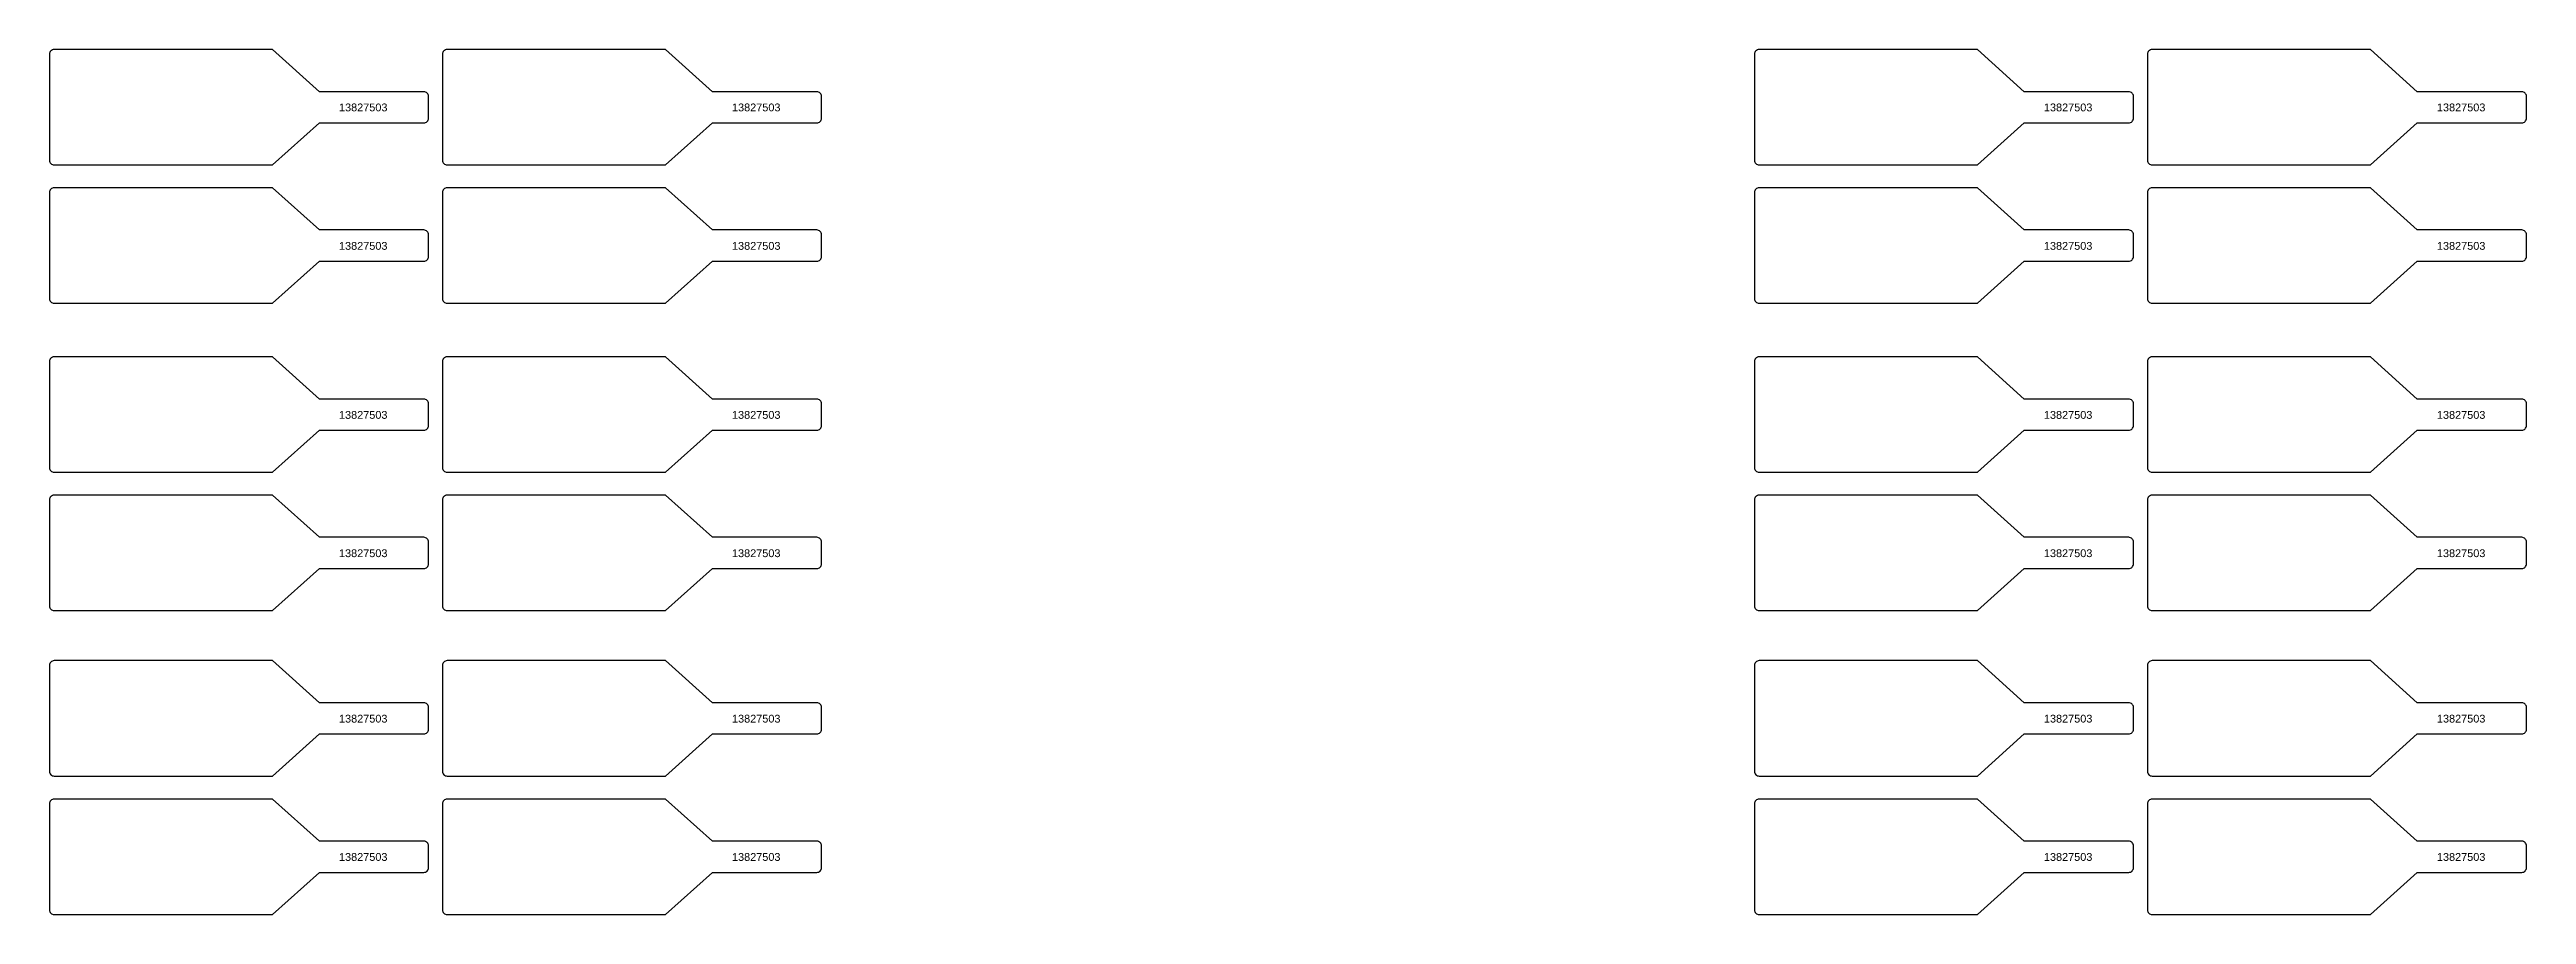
# Model space of a CAD drawing. Header units: millimetres. Extents: x 1349 to 5846, y -1703 to 1001.
# Drawn here: x 1599 to 3187, y -1703 to -1148 of the extents above; entities that cross this region are included whole.
import ezdxf

# ---------------------------------------------------------------- set-up
doc = ezdxf.new("R2010")
doc.units = ezdxf.units.MM
doc.layers.add('Des.', color=7, linetype='Continuous')
doc.layers.add('Texto', color=3, linetype='Continuous')
doc.styles.get("Standard").update_dxf_attribs({"font": 'arial.ttf'})

msp = doc.modelspace()

# ---------------------------------------------------------------- texts
at = {"layer": 'Texto', "char_height": 5, "attachment_point": 1}
for insert in [(1784.3, -1182.8), (2036.3, -1182.8), (2877.5, -1182.8), (3129.5, -1182.8), (1784.3, -1271.6), (2036.3, -1271.6), (2877.5, -1271.6), (3129.5, -1271.6), (1784.3, -1380), (2036.3, -1380), (2877.5, -1380), (3129.5, -1380), (1784.3, -1468.7), (2036.3, -1468.7), (2877.5, -1468.7), (3129.5, -1468.7), (1784.3, -1574.8), (2036.3, -1574.8), (2877.5, -1574.8), (3129.5, -1574.8), (1784.3, -1663.5), (2036.3, -1663.5), (2877.5, -1663.5), (3129.5, -1663.5)]:
    msp.add_mtext_dynamic_manual_height_columns('13827503', width=114.282, gutter_width=12.5, heights=[0], dxfattribs=dict(at, insert=insert))

# ---------------------------------------------------------------- linework, layer by layer
at = {"layer": 'Des.'}
for points in [[(1838.7, -1175.2), (1771.7, -1175.2), (1741.7, -1148.2), (1601.7, -1148.2, 0.414214), (1598.7, -1151.2), (1598.7, -1219.2, 0.414214), (1601.7, -1222.2), (1741.7, -1222.2), (1771.7, -1195.2), (1838.7, -1195.2, 0.414214), (1841.7, -1192.2), (1841.7, -1178.2, 0.414214)], [(2090.7, -1175.2), (2023.7, -1175.2), (1993.7, -1148.2), (1853.7, -1148.2, 0.414214), (1850.7, -1151.2), (1850.7, -1219.2, 0.414214), (1853.7, -1222.2), (1993.7, -1222.2), (2023.7, -1195.2), (2090.7, -1195.2, 0.414214), (2093.7, -1192.2), (2093.7, -1178.2, 0.414214)], [(2931.9, -1175.2), (2864.9, -1175.2), (2834.9, -1148.2), (2694.9, -1148.2, 0.414214), (2691.9, -1151.2), (2691.9, -1219.2, 0.414214), (2694.9, -1222.2), (2834.9, -1222.2), (2864.9, -1195.2), (2931.9, -1195.2, 0.414214), (2934.9, -1192.2), (2934.9, -1178.2, 0.414214)], [(3183.9, -1175.2), (3116.9, -1175.2), (3086.9, -1148.2), (2946.9, -1148.2, 0.414214), (2943.9, -1151.2), (2943.9, -1219.2, 0.414214), (2946.9, -1222.2), (3086.9, -1222.2), (3116.9, -1195.2), (3183.9, -1195.2, 0.414214), (3186.9, -1192.2), (3186.9, -1178.2, 0.414214)], [(1838.7, -1263.9), (1771.7, -1263.9), (1741.7, -1236.9), (1601.7, -1236.9, 0.414214), (1598.7, -1239.9), (1598.7, -1307.9, 0.414214), (1601.7, -1310.9), (1741.7, -1310.9), (1771.7, -1283.9), (1838.7, -1283.9, 0.414214), (1841.7, -1280.9), (1841.7, -1266.9, 0.414214)], [(2090.7, -1263.9), (2023.7, -1263.9), (1993.7, -1236.9), (1853.7, -1236.9, 0.414214), (1850.7, -1239.9), (1850.7, -1307.9, 0.414214), (1853.7, -1310.9), (1993.7, -1310.9), (2023.7, -1283.9), (2090.7, -1283.9, 0.414214), (2093.7, -1280.9), (2093.7, -1266.9, 0.414214)], [(2931.9, -1263.9), (2864.9, -1263.9), (2834.9, -1236.9), (2694.9, -1236.9, 0.414214), (2691.9, -1239.9), (2691.9, -1307.9, 0.414214), (2694.9, -1310.9), (2834.9, -1310.9), (2864.9, -1283.9), (2931.9, -1283.9, 0.414214), (2934.9, -1280.9), (2934.9, -1266.9, 0.414214)], [(3183.9, -1263.9), (3116.9, -1263.9), (3086.9, -1236.9), (2946.9, -1236.9, 0.414214), (2943.9, -1239.9), (2943.9, -1307.9, 0.414214), (2946.9, -1310.9), (3086.9, -1310.9), (3116.9, -1283.9), (3183.9, -1283.9, 0.414214), (3186.9, -1280.9), (3186.9, -1266.9, 0.414214)], [(1838.7, -1372.3), (1771.7, -1372.3), (1741.7, -1345.3), (1601.7, -1345.3, 0.414214), (1598.7, -1348.3), (1598.7, -1416.3, 0.414214), (1601.7, -1419.3), (1741.7, -1419.3), (1771.7, -1392.3), (1838.7, -1392.3, 0.414214), (1841.7, -1389.3), (1841.7, -1375.3, 0.414214)], [(2090.7, -1372.3), (2023.7, -1372.3), (1993.7, -1345.3), (1853.7, -1345.3, 0.414214), (1850.7, -1348.3), (1850.7, -1416.3, 0.414214), (1853.7, -1419.3), (1993.7, -1419.3), (2023.7, -1392.3), (2090.7, -1392.3, 0.414214), (2093.7, -1389.3), (2093.7, -1375.3, 0.414214)], [(2931.9, -1372.3), (2864.9, -1372.3), (2834.9, -1345.3), (2694.9, -1345.3, 0.414214), (2691.9, -1348.3), (2691.9, -1416.3, 0.414214), (2694.9, -1419.3), (2834.9, -1419.3), (2864.9, -1392.3), (2931.9, -1392.3, 0.414214), (2934.9, -1389.3), (2934.9, -1375.3, 0.414214)], [(3183.9, -1372.3), (3116.9, -1372.3), (3086.9, -1345.3), (2946.9, -1345.3, 0.414214), (2943.9, -1348.3), (2943.9, -1416.3, 0.414214), (2946.9, -1419.3), (3086.9, -1419.3), (3116.9, -1392.3), (3183.9, -1392.3, 0.414214), (3186.9, -1389.3), (3186.9, -1375.3, 0.414214)], [(1838.7, -1461), (1771.7, -1461), (1741.7, -1434), (1601.7, -1434, 0.414214), (1598.7, -1437), (1598.7, -1505, 0.414214), (1601.7, -1508), (1741.7, -1508), (1771.7, -1481), (1838.7, -1481, 0.414214), (1841.7, -1478), (1841.7, -1464, 0.414214)], [(2090.7, -1461), (2023.7, -1461), (1993.7, -1434), (1853.7, -1434, 0.414214), (1850.7, -1437), (1850.7, -1505, 0.414214), (1853.7, -1508), (1993.7, -1508), (2023.7, -1481), (2090.7, -1481, 0.414214), (2093.7, -1478), (2093.7, -1464, 0.414214)], [(2931.9, -1461), (2864.9, -1461), (2834.9, -1434), (2694.9, -1434, 0.414214), (2691.9, -1437), (2691.9, -1505, 0.414214), (2694.9, -1508), (2834.9, -1508), (2864.9, -1481), (2931.9, -1481, 0.414214), (2934.9, -1478), (2934.9, -1464, 0.414214)], [(3183.9, -1461), (3116.9, -1461), (3086.9, -1434), (2946.9, -1434, 0.414214), (2943.9, -1437), (2943.9, -1505, 0.414214), (2946.9, -1508), (3086.9, -1508), (3116.9, -1481), (3183.9, -1481, 0.414214), (3186.9, -1478), (3186.9, -1464, 0.414214)], [(1838.7, -1567.1), (1771.7, -1567.1), (1741.7, -1540.1), (1601.7, -1540.1, 0.414214), (1598.7, -1543.1), (1598.7, -1611.1, 0.414214), (1601.7, -1614.1), (1741.7, -1614.1), (1771.7, -1587.1), (1838.7, -1587.1, 0.414214), (1841.7, -1584.1), (1841.7, -1570.1, 0.414214)], [(2090.7, -1567.1), (2023.7, -1567.1), (1993.7, -1540.1), (1853.7, -1540.1, 0.414214), (1850.7, -1543.1), (1850.7, -1611.1, 0.414214), (1853.7, -1614.1), (1993.7, -1614.1), (2023.7, -1587.1), (2090.7, -1587.1, 0.414214), (2093.7, -1584.1), (2093.7, -1570.1, 0.414214)], [(2931.9, -1567.1), (2864.9, -1567.1), (2834.9, -1540.1), (2694.9, -1540.1, 0.414214), (2691.9, -1543.1), (2691.9, -1611.1, 0.414214), (2694.9, -1614.1), (2834.9, -1614.1), (2864.9, -1587.1), (2931.9, -1587.1, 0.414214), (2934.9, -1584.1), (2934.9, -1570.1, 0.414214)], [(3183.9, -1567.1), (3116.9, -1567.1), (3086.9, -1540.1), (2946.9, -1540.1, 0.414214), (2943.9, -1543.1), (2943.9, -1611.1, 0.414214), (2946.9, -1614.1), (3086.9, -1614.1), (3116.9, -1587.1), (3183.9, -1587.1, 0.414214), (3186.9, -1584.1), (3186.9, -1570.1, 0.414214)], [(1838.7, -1655.9), (1771.7, -1655.9), (1741.7, -1628.9), (1601.7, -1628.9, 0.414214), (1598.7, -1631.9), (1598.7, -1699.9, 0.414214), (1601.7, -1702.9), (1741.7, -1702.9), (1771.7, -1675.9), (1838.7, -1675.9, 0.414214), (1841.7, -1672.9), (1841.7, -1658.9, 0.414214)], [(2090.7, -1655.9), (2023.7, -1655.9), (1993.7, -1628.9), (1853.7, -1628.9, 0.414214), (1850.7, -1631.9), (1850.7, -1699.9, 0.414214), (1853.7, -1702.9), (1993.7, -1702.9), (2023.7, -1675.9), (2090.7, -1675.9, 0.414214), (2093.7, -1672.9), (2093.7, -1658.9, 0.414214)], [(2931.9, -1655.9), (2864.9, -1655.9), (2834.9, -1628.9), (2694.9, -1628.9, 0.414214), (2691.9, -1631.9), (2691.9, -1699.9, 0.414214), (2694.9, -1702.9), (2834.9, -1702.9), (2864.9, -1675.9), (2931.9, -1675.9, 0.414214), (2934.9, -1672.9), (2934.9, -1658.9, 0.414214)], [(3183.9, -1655.9), (3116.9, -1655.9), (3086.9, -1628.9), (2946.9, -1628.9, 0.414214), (2943.9, -1631.9), (2943.9, -1699.9, 0.414214), (2946.9, -1702.9), (3086.9, -1702.9), (3116.9, -1675.9), (3183.9, -1675.9, 0.414214), (3186.9, -1672.9), (3186.9, -1658.9, 0.414214)]]:
    msp.add_lwpolyline(points, format="xyb", close=True, dxfattribs=at)

msp.set_redraw_order([(e.dxf.handle, doc.entitydb.next_handle()) for e in msp.query("TEXT MTEXT ATTDEF DIMENSION ARC_DIMENSION")])  # texts and dimensions are drawn at this point

doc.saveas('drawing.dxf')
